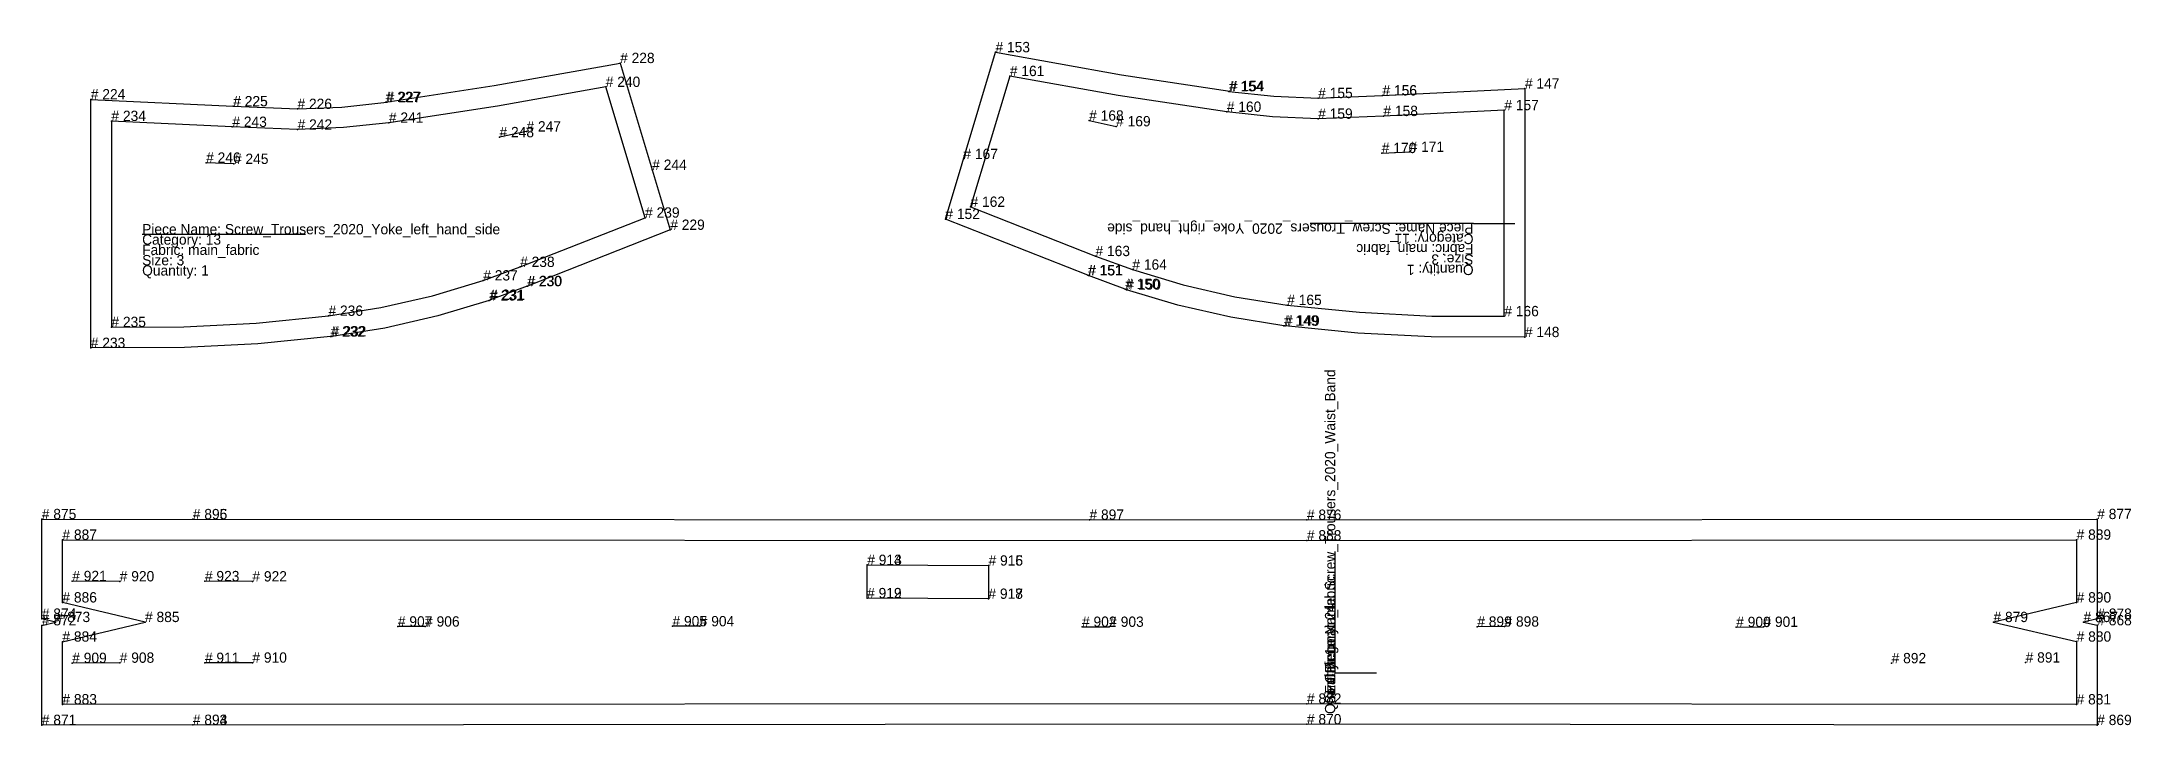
# Model space of a CAD drawing. Extents: x -265 to 2412, y -612 to 1604.
# Drawn here: x 1172 to 2185, y 1272 to 1604 of the extents above; entities that cross this region are included whole.
import ezdxf

# ---------------------------------------------------------------- set-up
doc = ezdxf.new("R2010")
doc.units = 0

# ---------------------------------------------------------------- blocks, each defined once
blk = doc.blocks.new('Yoke_right_hand_side-3')
at = {"layer": '1'}
blk.add_lwpolyline([(1891.395, 1581.1475), (1891.3875, 1460.6025), (1845.945, 1460.7375), (1810.39, 1462.575), (1775.1325, 1466.115), (1774.5425, 1466.1475), (1748.8175, 1470.2475), (1723.1025, 1476.12), (1698.14, 1483.6), (1697.5975, 1483.9325), (1679.7425, 1490.5025), (1679.53, 1490.59), (1610.3875, 1517.855), (1634.6975, 1598.755), (1695.8, 1587.86), (1748.3575, 1579.8925), (1747.895, 1579.7825), (1769.71, 1577.45), (1791.165, 1576.5025), (1822.3725, 1577.7925), (1822.3, 1577.7875), (1891.395, 1581.1475)], close=True, dxfattribs=at)
at = {"layer": '14'}
blk.add_lwpolyline([(1881.4, 1570.6575), (1822.785, 1567.805), (1791.1375, 1566.4975), (1768.93, 1567.48), (1746.835, 1569.84), (1694.1325, 1577.8325), (1641.66, 1587.1875), (1622.605, 1523.775), (1683.195, 1499.8825), (1701.05, 1493.3125), (1725.685, 1485.9325), (1750.755, 1480.2075), (1776.14, 1476.16), (1811.1475, 1472.645), (1846.24, 1470.8325), (1881.395, 1470.7275), (1881.4, 1570.6575)], close=True, dxfattribs=at)
at = {"layer": '2'}
for p in [(1634.6975, 1598.755), (1641.66, 1587.1875), (1891.395, 1581.1475), (1747.895, 1579.7825), (1748.3575, 1579.8925), (1791.165, 1576.5025), (1822.3, 1577.7875), (1822.3725, 1577.7925), (1881.4, 1570.6575), (1680.1175, 1565.58), (1693.185, 1562.81), (1746.835, 1569.84), (1791.1375, 1566.4975), (1822.785, 1567.805), (1835.485, 1550.445), (1821.98, 1549.85), (1622.605, 1523.775), (1610.3875, 1517.855), (1683.195, 1499.8825), (1679.53, 1490.59), (1679.7425, 1490.5025), (1701.05, 1493.3125), (1697.5975, 1483.9325), (1698.14, 1483.6), (1776.14, 1476.16), (1881.395, 1470.7275), (1774.5425, 1466.1475), (1775.1325, 1466.115), (1891.3875, 1460.6025)]:
    blk.add_point(p, dxfattribs=at)
at = {"layer": '4'}
blk.add_point((1619.135, 1546.965, 5), dxfattribs=at)
at = {"layer": '5'}
blk.add_line((1866.495, 1515.705), (1886.495, 1515.705), dxfattribs=at)
at = {"layer": '7'}
blk.add_line((1866.495, 1515.705), (1787.2875, 1515.705), dxfattribs=at)
at = {"layer": '8'}
for p, q in [((1680.1175, 1565.58), (1693.185, 1562.81)), ((1821.98, 1549.85), (1835.485, 1550.445))]:
    blk.add_line(p, q, dxfattribs=at)
at = {"layer": '1'}
for s, p in [('Piece Name: Screw_Trousers_2020_Yoke_right_hand_side', (1866.495, 1515.705)), ('Category: 11', (1866.495, 1510.705)), ('Fabric: main_fabric', (1866.495, 1505.705)), ('Size: 3', (1866.495, 1500.705)), ('Quantity: 1', (1866.495, 1495.705))]:
    blk.add_text(s, height=5, rotation=-180, dxfattribs=at).set_placement(p)
at = {"layer": '2'}
for s, p in [('# 153', (1634.6975, 1598.755)), ('# 161', (1641.66, 1587.1875)), ('# 154', (1747.895, 1579.7825)), ('# 154', (1748.3575, 1579.8925)), ('# 155', (1791.165, 1576.5025)), ('# 156', (1822.3, 1577.7875)), ('# 156', (1822.3725, 1577.7925)), ('# 147', (1891.395, 1581.1475)), ('# 168', (1680.1175, 1565.58)), ('# 160', (1746.835, 1569.84)), ('# 159', (1791.1375, 1566.4975)), ('# 158', (1822.785, 1567.805)), ('# 157', (1881.4, 1570.6575)), ('# 169', (1693.185, 1562.81)), ('# 170', (1821.98, 1549.85)), ('# 171', (1835.485, 1550.445)), ('# 152', (1610.3875, 1517.855)), ('# 162', (1622.605, 1523.775)), ('# 163', (1683.195, 1499.8825)), ('# 151', (1679.53, 1490.59)), ('# 151', (1679.7425, 1490.5025)), ('# 164', (1701.05, 1493.3125)), ('# 150', (1697.5975, 1483.9325)), ('# 150', (1698.14, 1483.6)), ('# 165', (1776.14, 1476.16)), ('# 149', (1774.5425, 1466.1475)), ('# 149', (1775.1325, 1466.115)), ('# 166', (1881.395, 1470.7275)), ('# 148', (1891.3875, 1460.6025))]:
    blk.add_text(s, height=5, dxfattribs=at).set_placement(p)
at = {"layer": '4'}
blk.add_text('# 167', height=5, dxfattribs=at).set_placement((1619.135, 1546.965))
blk = doc.blocks.new('Yoke_left_hand_side-3')
at = {"layer": '1'}
blk.add_lwpolyline([(1196.0575, 1575.895), (1265.155, 1572.525), (1265.0825, 1572.5275), (1296.26, 1571.2325), (1317.765, 1572.18), (1339.525, 1574.5), (1339.0575, 1574.6125), (1391.5975, 1582.595), (1452.69, 1593.495), (1477.01, 1512.6125), (1407.8675, 1485.34), (1407.6525, 1485.245), (1389.79, 1478.68), (1389.25, 1478.35), (1364.315, 1470.8825), (1338.5675, 1465), (1312.9, 1460.91), (1312.3125, 1460.88), (1277.05, 1457.33), (1241.495, 1455.49), (1196.0525, 1455.35), (1196.0575, 1575.895)], close=True, dxfattribs=at)
at = {"layer": '14'}
blk.add_lwpolyline([(1206.0575, 1565.4), (1206.0525, 1465.475), (1241.2025, 1465.5875), (1276.295, 1467.4025), (1311.305, 1470.925), (1336.675, 1474.97), (1361.705, 1480.6875), (1386.3425, 1488.065), (1404.205, 1494.63), (1464.795, 1518.53), (1445.7325, 1581.925), (1393.2725, 1572.5625), (1340.585, 1564.5575), (1318.5025, 1562.2025), (1296.315, 1561.225), (1264.67, 1562.54), (1206.0575, 1565.4)], close=True, dxfattribs=at)
at = {"layer": '2'}
for p in [(1452.69, 1593.495), (1445.7325, 1581.925), (1196.0575, 1575.895), (1265.0825, 1572.5275), (1265.155, 1572.525), (1296.26, 1571.2325), (1339.0575, 1574.6125), (1339.525, 1574.5), (1206.0575, 1565.4), (1264.67, 1562.54), (1296.315, 1561.225), (1340.585, 1564.5575), (1407.275, 1560.31), (1394.2175, 1557.5425), (1251.97, 1545.18), (1265.4675, 1544.5825), (1464.795, 1518.53), (1477.01, 1512.6125), (1404.205, 1494.63), (1386.3425, 1488.065), (1407.6525, 1485.245), (1407.8675, 1485.34), (1311.305, 1470.925), (1389.25, 1478.35), (1389.79, 1478.68), (1206.0525, 1465.475), (1312.3125, 1460.88), (1312.9, 1460.91), (1196.0525, 1455.35)]:
    blk.add_point(p, dxfattribs=at)
at = {"layer": '4'}
blk.add_point((1468.26, 1541.7075, 5), dxfattribs=at)
at = {"layer": '5'}
blk.add_line((1220.9425, 1510.4475), (1240.9425, 1510.4475), dxfattribs=at)
at = {"layer": '7'}
blk.add_line((1220.9425, 1510.4475), (1300.15, 1510.4475), dxfattribs=at)
at = {"layer": '8'}
for p, q in [((1407.275, 1560.31), (1394.2175, 1557.5425)), ((1265.4675, 1544.5825), (1251.97, 1545.18))]:
    blk.add_line(p, q, dxfattribs=at)
at = {"layer": '1'}
for s, p in [('Category: 13', (1220.9425, 1505.4475)), ('Piece Name: Screw_Trousers_2020_Yoke_left_hand_side', (1220.9425, 1510.4475)), ('Size: 3', (1220.9425, 1495.4475)), ('Fabric: main_fabric', (1220.9425, 1500.4475)), ('Quantity: 1', (1220.9425, 1490.4475))]:
    blk.add_text(s, height=5, dxfattribs=at).set_placement(p)
at = {"layer": '2'}
for s, p in [('# 228', (1452.69, 1593.495)), ('# 224', (1196.0575, 1575.895)), ('# 240', (1445.7325, 1581.925)), ('# 234', (1206.0575, 1565.4)), ('# 225', (1265.0825, 1572.5275)), ('# 225', (1265.155, 1572.525)), ('# 226', (1296.26, 1571.2325)), ('# 227', (1339.0575, 1574.6125)), ('# 227', (1339.525, 1574.5)), ('# 243', (1264.67, 1562.54)), ('# 242', (1296.315, 1561.225)), ('# 241', (1340.585, 1564.5575)), ('# 248', (1394.2175, 1557.5425)), ('# 247', (1407.275, 1560.31)), ('# 246', (1251.97, 1545.18)), ('# 245', (1265.4675, 1544.5825)), ('# 239', (1464.795, 1518.53)), ('# 229', (1477.01, 1512.6125)), ('# 238', (1404.205, 1494.63)), ('# 237', (1386.3425, 1488.065)), ('# 230', (1407.6525, 1485.245)), ('# 230', (1407.8675, 1485.34)), ('# 231', (1389.25, 1478.35)), ('# 231', (1389.79, 1478.68)), ('# 235', (1206.0525, 1465.475)), ('# 236', (1311.305, 1470.925)), ('# 233', (1196.0525, 1455.35)), ('# 232', (1312.3125, 1460.88)), ('# 232', (1312.9, 1460.91))]:
    blk.add_text(s, height=5, dxfattribs=at).set_placement(p)
at = {"layer": '4'}
blk.add_text('# 244', height=5, dxfattribs=at).set_placement((1468.26, 1541.7075))
blk = doc.blocks.new('Waist_Band-3')
at = {"layer": '1'}
blk.add_lwpolyline([(2162.225, 1322.4025), (2168.9075, 1320.83), (2168.8625, 1272.455), (1785.685, 1272.825), (1172.3075, 1272.485), (1172.2925, 1320.805), (1179.0125, 1322.4), (1172.295, 1323.99), (1172.3075, 1372.3175), (1785.6825, 1371.9775), (2168.86, 1372.3475), (2168.9075, 1323.9775), (2162.225, 1322.4025)], close=True, dxfattribs=at)
at = {"layer": '13'}
for p in [(2069.195, 1302.4325), (2134.17, 1302.755)]:
    blk.add_point(p, dxfattribs=at)
at = {"layer": '14'}
blk.add_lwpolyline([(2118.5775, 1322.405), (2158.9, 1312.9125), (2158.87, 1282.465), (1785.685, 1282.8275), (1182.3, 1282.49), (1182.29, 1312.905), (1222.35, 1322.405), (1182.2925, 1331.9025), (1182.3025, 1362.3175), (1785.685, 1361.98), (2158.87, 1362.3425), (2158.9, 1331.895), (2118.5775, 1322.405)], close=True, dxfattribs=at)
at = {"layer": '2'}
for p in [(1172.3075, 1372.3175), (1785.6825, 1371.9775), (2168.86, 1372.3475), (1182.3025, 1362.3175), (1785.685, 1361.98), (2158.87, 1362.3425), (1572.515, 1350.09), (1572.515, 1350.09), (1631.34, 1349.7975), (1631.34, 1349.7975), (1187.055, 1342.2575), (1210.0825, 1342.1425), (1251.3825, 1342.21), (1274.4025, 1342.095), (1182.2925, 1331.9025), (1572.4375, 1333.98), (1572.4375, 1333.98), (1631.26, 1333.6875), (1631.26, 1333.6875), (2158.9, 1331.895), (1172.2925, 1320.805), (1172.295, 1323.99), (1179.0125, 1322.4), (1222.35, 1322.405), (1344.935, 1320.2275), (1358.135, 1320.215), (1478.0925, 1320.3575), (1491.2925, 1320.3475), (1676.64, 1320.0875), (1689.8375, 1320.0825), (1868.28, 1320.1675), (1881.4825, 1320.2075), (1993.835, 1319.9825), (2007.0325, 1320.0725), (2118.5775, 1322.405), (2162.225, 1322.4025), (2168.9075, 1323.9775), (2168.9075, 1320.83), (1182.29, 1312.905), (2158.9, 1312.9125), (1187.0525, 1302.55), (1210.08, 1302.665), (1251.3825, 1302.5975), (1274.4025, 1302.7125), (1182.3, 1282.49), (1785.685, 1282.8275), (2158.87, 1282.465), (1172.3075, 1272.485), (1785.685, 1272.825), (2168.8625, 1272.455)]:
    blk.add_point(p, dxfattribs=at)
at = {"layer": '4'}
for p in [(1245.5075, 1372.2775, 5), (1245.5075, 1372.2775, 5), (1680.27, 1372.0325, 5), (1245.5075, 1272.525, 5), (1245.5075, 1272.525, 5)]:
    blk.add_point(p, dxfattribs=at)
at = {"layer": '5'}
blk.add_line((1799.435, 1297.7875), (1819.435, 1297.7875), dxfattribs=at)
at = {"layer": '7'}
blk.add_line((1799.435, 1297.7875), (1799.435, 1356.6725), dxfattribs=at)
at = {"layer": '8'}
for p, q in [((1572.4375, 1333.98), (1572.515, 1350.09)), ((1572.515, 1350.09), (1631.34, 1349.7975)), ((1631.34, 1349.7975), (1631.26, 1333.6875)), ((1210.0825, 1342.1425), (1187.055, 1342.2575)), ((1274.4025, 1342.095), (1251.3825, 1342.21)), ((1631.26, 1333.6875), (1572.4375, 1333.98)), ((1358.135, 1320.215), (1344.935, 1320.2275)), ((1491.2925, 1320.3475), (1478.0925, 1320.3575)), ((1676.64, 1320.0875), (1689.8375, 1320.0825)), ((1881.4825, 1320.2075), (1868.28, 1320.1675)), ((1993.835, 1319.9825), (2007.0325, 1320.0725)), ((1210.08, 1302.665), (1187.0525, 1302.55)), ((1274.4025, 1302.7125), (1251.3825, 1302.5975))]:
    blk.add_line(p, q, dxfattribs=at)
at = {"layer": '1'}
for s, p in [('Piece Name: Screw_Trousers_2020_Waist_Band', (1799.435, 1297.7875)), ('Fabric: main_fabric', (1799.435, 1287.7875)), ('Category: 24', (1799.435, 1292.7875)), ('Quantity: 1', (1799.435, 1277.7875)), ('Size: 3', (1799.435, 1282.7875))]:
    blk.add_text(s, height=5, rotation=90, dxfattribs=at).set_placement(p)
at = {"layer": '13'}
for s, p in [('# 892', (2069.195, 1302.4325)), ('# 891', (2134.17, 1302.755))]:
    blk.add_text(s, height=5, dxfattribs=at).set_placement(p)
at = {"layer": '2'}
for s, p in [('# 875', (1172.3075, 1372.3175)), ('# 876', (1785.6825, 1371.9775)), ('# 877', (2168.86, 1372.3475)), ('# 887', (1182.3025, 1362.3175)), ('# 888', (1785.685, 1361.98)), ('# 889', (2158.87, 1362.3425)), ('# 913', (1572.515, 1350.09)), ('# 914', (1572.515, 1350.09)), ('# 915', (1631.34, 1349.7975)), ('# 916', (1631.34, 1349.7975)), ('# 921', (1187.055, 1342.2575)), ('# 920', (1210.0825, 1342.1425)), ('# 923', (1251.3825, 1342.21)), ('# 922', (1274.4025, 1342.095)), ('# 912', (1572.4375, 1333.98)), ('# 919', (1572.4375, 1333.98)), ('# 917', (1631.26, 1333.6875)), ('# 918', (1631.26, 1333.6875)), ('# 874', (1172.295, 1323.99)), ('# 873', (1179.0125, 1322.4)), ('# 886', (1182.2925, 1331.9025)), ('# 885', (1222.35, 1322.405)), ('# 879', (2118.5775, 1322.405)), ('# 890', (2158.9, 1331.895)), ('# 867', (2162.225, 1322.4025)), ('# 878', (2168.9075, 1323.9775)), ('# 872', (1172.2925, 1320.805)), ('# 884', (1182.29, 1312.905)), ('# 907', (1344.935, 1320.2275)), ('# 906', (1358.135, 1320.215)), ('# 905', (1478.0925, 1320.3575)), ('# 904', (1491.2925, 1320.3475)), ('# 902', (1676.64, 1320.0875)), ('# 903', (1689.8375, 1320.0825)), ('# 899', (1868.28, 1320.1675)), ('# 898', (1881.4825, 1320.2075)), ('# 900', (1993.835, 1319.9825)), ('# 901', (2007.0325, 1320.0725)), ('# 880', (2158.9, 1312.9125)), ('# 868', (2168.9075, 1320.83)), ('# 909', (1187.0525, 1302.55)), ('# 908', (1210.08, 1302.665)), ('# 911', (1251.3825, 1302.5975)), ('# 910', (1274.4025, 1302.7125)), ('# 883', (1182.3, 1282.49)), ('# 882', (1785.685, 1282.8275)), ('# 881', (2158.87, 1282.465)), ('# 871', (1172.3075, 1272.485)), ('# 870', (1785.685, 1272.825)), ('# 869', (2168.8625, 1272.455))]:
    blk.add_text(s, height=5, dxfattribs=at).set_placement(p)
at = {"layer": '4'}
for s, p in [('# 895', (1245.5075, 1372.2775)), ('# 896', (1245.5075, 1372.2775)), ('# 897', (1680.27, 1372.0325)), ('# 893', (1245.5075, 1272.525)), ('# 894', (1245.5075, 1272.525))]:
    blk.add_text(s, height=5, dxfattribs=at).set_placement(p)

msp = doc.modelspace()

# ---------------------------------------------------------------- block references
at = {"layer": '1'}
for name in ['Yoke_right_hand_side-3', 'Yoke_left_hand_side-3', 'Waist_Band-3']:
    msp.add_blockref(name, (0, 0), dxfattribs=at)

doc.saveas('drawing.dxf')
